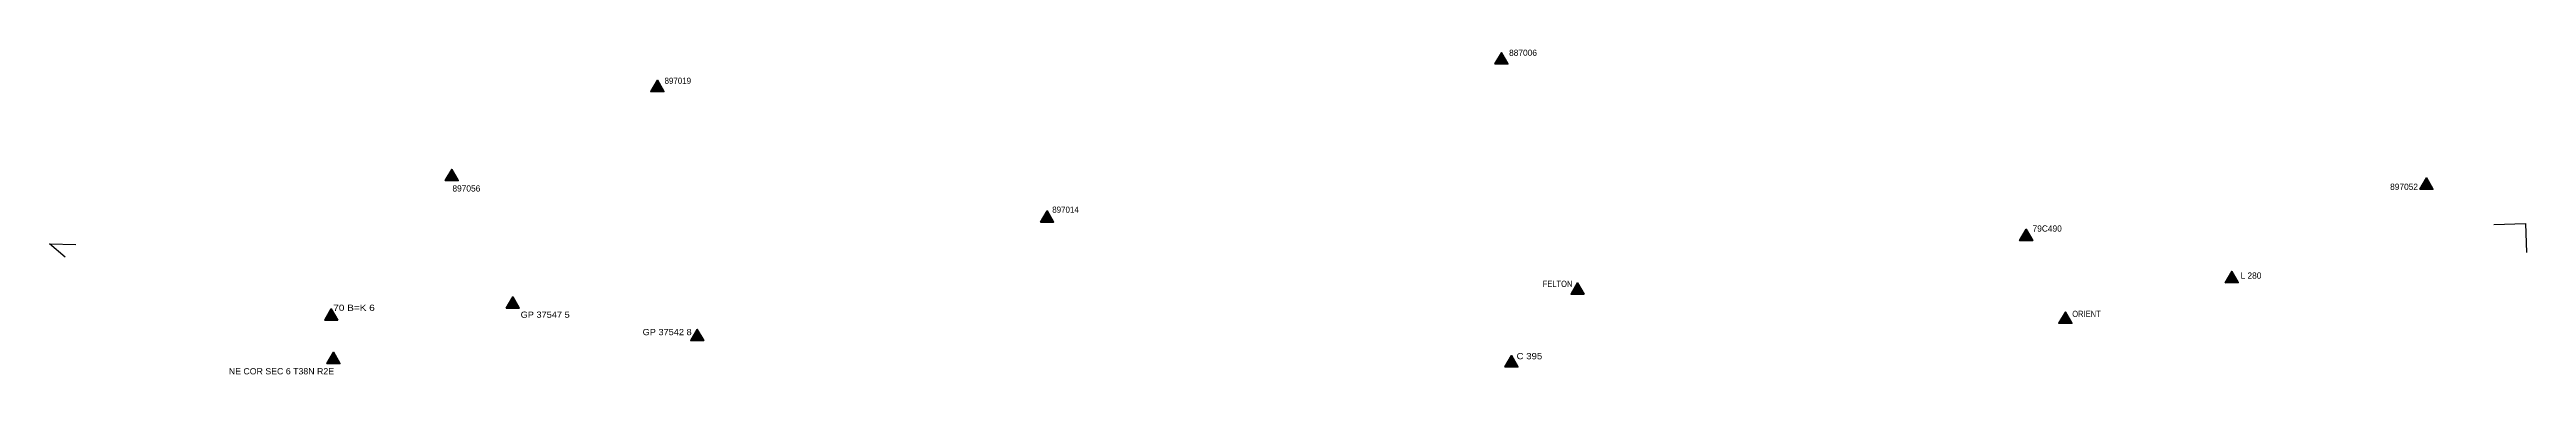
# Model space of a CAD drawing. Header units: feet. Extents: x -1054768 to 1163839, y -940989 to 791041.
# Drawn here: x -563233 to 963386, y 479344 to 679611 of the extents above; entities that cross this region are included whole.
import ezdxf

# ---------------------------------------------------------------- set-up
doc = ezdxf.new("R2010")
doc.units = ezdxf.units.FT
doc.header["$LTSCALE"] = 1500
for name, color, linetype, lineweight in [('1', 7, 'Continuous', 25), ('34', 7, 'Continuous', 35), ('35', 7, 'Continuous', 106)]:
    doc.layers.add(name, color=color, linetype=linetype, lineweight=lineweight)
doc.layers.add('31', color=7, linetype='Continuous')

msp = doc.modelspace()

# ---------------------------------------------------------------- texts
at = {"layer": '31'}
for s, p in [('887006', (336339, 675704)), ('897056', (-314914, 592084)), ('897052', (879363, 593117)), ('79C490', (658985, 567363)), ('L 280', (787128, 538372))]:
    msp.add_text(s, height=3850, dxfattribs=at).set_placement(p)
for s, width, p in [('897019', 0.95, (-184170, 658430)), ('897014', 0.95, (54779, 578977)), ('FELTON', 0.9, (357068, 533283)), ('70 B=K 6', 1.2, (-388371, 518526)), ('GP 37547 5', 1.1, (-272869, 514260)), ('GP 37542 8', 1.1, (-197690, 503561)), ('ORIENT', 0.9, (683463, 514747)), ('C 395', 1.15, (340974, 488723)), ('NE COR SEC 6 T38N R2E', 1.05, (-452749, 479399))]:
    msp.add_text(s, height=3850, dxfattribs=dict(at, width=width)).set_placement(p)

# ---------------------------------------------------------------- hatches: boundary and pattern name
at = {"layer": '34'}
for points in [[(331677, 677668), (327592, 670747), (335643, 670764)], [(-188575, 660651), (-192661, 653729), (-184609, 653747)], [(-315286, 605731), (-319372, 598809), (-311320, 598827)], [(901814, 600438), (897728, 593516), (905779, 593534)], [(51655, 580172), (47570, 573251), (55621, 573268)], [(655093, 568815), (651007, 561893), (659058, 561911)], [(378592, 535751), (374507, 528829), (382558, 528847)], [(781792, 542839), (777706, 535918), (785757, 535935)], [(-389574, 519786), (-393660, 512864), (-385608, 512882)], [(-277693, 527161), (-281778, 520239), (-273727, 520257)], [(-163989, 507129), (-168074, 500208), (-160023, 500225)], [(679226, 517798), (675141, 510877), (683192, 510894)], [(-388183, 492997), (-392269, 486076), (-384218, 486093)], [(337850, 490943), (333765, 484022), (341816, 484039)]]:
    msp.add_hatch(color=256, dxfattribs=at).paths.add_polyline_path(points)

# ---------------------------------------------------------------- linework, layer by layer
at = {"layer": '1'}
for points in [[(943323, 571716), (962748, 572469), (963386, 554443)], [(-553581, 551552), (-563233, 559921), (-547109, 559541)]]:
    msp.add_lwpolyline(points, dxfattribs=at)
at = {"layer": '34'}
for points in [[(331677, 677668), (327592, 670747), (335643, 670764)], [(-188575, 660651), (-192661, 653729), (-184609, 653747)], [(-315286, 605731), (-319372, 598809), (-311320, 598827)], [(901814, 600438), (897728, 593516), (905779, 593534)], [(51655, 580172), (47570, 573251), (55621, 573268)], [(655093, 568815), (651007, 561893), (659058, 561911)], [(378592, 535751), (374507, 528829), (382558, 528847)], [(781792, 542839), (777706, 535918), (785757, 535935)], [(-389574, 519786), (-393660, 512864), (-385608, 512882)], [(-277693, 527161), (-281778, 520239), (-273727, 520257)], [(-163989, 507129), (-168074, 500208), (-160023, 500225)], [(679226, 517798), (675141, 510877), (683192, 510894)], [(-388183, 492997), (-392269, 486076), (-384218, 486093)], [(337850, 490943), (333765, 484022), (341816, 484039)]]:
    msp.add_lwpolyline(points, close=True, dxfattribs=at)
at = {"layer": '35'}
for p, q in [((331024, 670764), (329333, 673692)), ((329953, 674764), (333333, 674764)), ((332261, 670764), (333952, 673693)), ((-189229, 653747), (-190919, 656675)), ((-190300, 657747), (-186919, 657747)), ((-187991, 653747), (-186301, 656675)), ((-315940, 598827), (-317630, 601755)), ((-317011, 602827), (-313630, 602827)), ((-314702, 598827), (-313012, 601756)), ((901160, 593534), (899470, 596462)), ((900089, 597534), (903470, 597534)), ((902398, 593534), (904088, 596463)), ((51002, 573268), (49311, 576196)), ((49931, 577268), (53311, 577268)), ((52239, 573268), (53930, 576197)), ((653368, 565911), (656749, 565911)), ((654439, 561911), (652749, 564839)), ((655677, 561911), (657367, 564839)), ((781138, 535935), (779448, 538863)), ((780067, 539935), (783448, 539935)), ((782376, 535935), (784066, 538864)), ((-278346, 520257), (-280037, 523185)), ((-279418, 524257), (-276037, 524257)), ((-277109, 520257), (-275418, 523185)), ((377939, 528847), (376248, 531775)), ((376867, 532847), (380248, 532847)), ((379176, 528847), (380867, 531775)), ((-390228, 512882), (-391918, 515810)), ((-391299, 516882), (-387918, 516882)), ((-388990, 512882), (-387300, 515810)), ((-165714, 504225), (-162333, 504225)), ((678573, 510894), (676882, 513822)), ((677502, 514894), (680882, 514894)), ((679810, 510894), (681501, 513823)), ((-388837, 486093), (-390527, 489021)), ((-389908, 490093), (-386527, 490093)), ((-387599, 486093), (-385909, 489022)), ((-164642, 500225), (-166333, 503153)), ((-163405, 500225), (-161714, 503154)), ((337197, 484039), (335506, 486967)), ((336126, 488039), (339506, 488039)), ((338434, 484039), (340125, 486968))]:
    msp.add_line(p, q, dxfattribs=at)
for points in [[(327643, 670764), (335643, 670764), (331677, 677668), (331677, 677668), (327592, 670747), (327592, 670747)], [(-192609, 653747), (-184609, 653747), (-188575, 660651), (-188575, 660651), (-192661, 653729), (-192661, 653729)], [(-319320, 598827), (-311320, 598827), (-315286, 605731), (-315286, 605731), (-319372, 598809), (-319372, 598809)], [(897779, 593534), (905779, 593534), (901814, 600438), (901814, 600438), (897728, 593516), (897728, 593516)], [(47621, 573268), (55621, 573268), (51655, 580172), (51655, 580172), (47570, 573251), (47570, 573251)], [(651058, 561911), (659058, 561911), (655093, 568815), (655093, 568815), (651007, 561893), (651007, 561893)], [(374558, 528847), (382558, 528847), (378592, 535751), (378592, 535751), (374507, 528829), (374507, 528829)], [(777757, 535935), (785757, 535935), (781792, 542839), (781792, 542839), (777706, 535918), (777706, 535918)], [(-393608, 512882), (-385608, 512882), (-389574, 519786), (-389574, 519786), (-393660, 512864), (-393660, 512864)], [(-281727, 520257), (-273727, 520257), (-277693, 527161), (-277693, 527161), (-281778, 520239), (-281778, 520239)], [(-168023, 500225), (-160023, 500225), (-163989, 507129), (-163989, 507129), (-168074, 500208), (-168074, 500208)], [(675192, 510894), (683192, 510894), (679226, 517798), (679226, 517798), (675141, 510877), (675141, 510877)], [(-392218, 486093), (-384218, 486093), (-388183, 492997), (-388183, 492997), (-392269, 486076), (-392269, 486076)], [(333816, 484039), (341816, 484039), (337850, 490943), (337850, 490943), (333765, 484022), (333765, 484022)]]:
    msp.add_lwpolyline(points, dxfattribs=at)

msp.set_redraw_order([(e.dxf.handle, doc.entitydb.next_handle()) for e in msp.query("TEXT MTEXT ATTDEF DIMENSION ARC_DIMENSION")])  # texts and dimensions are drawn at this point

doc.saveas('drawing.dxf')
